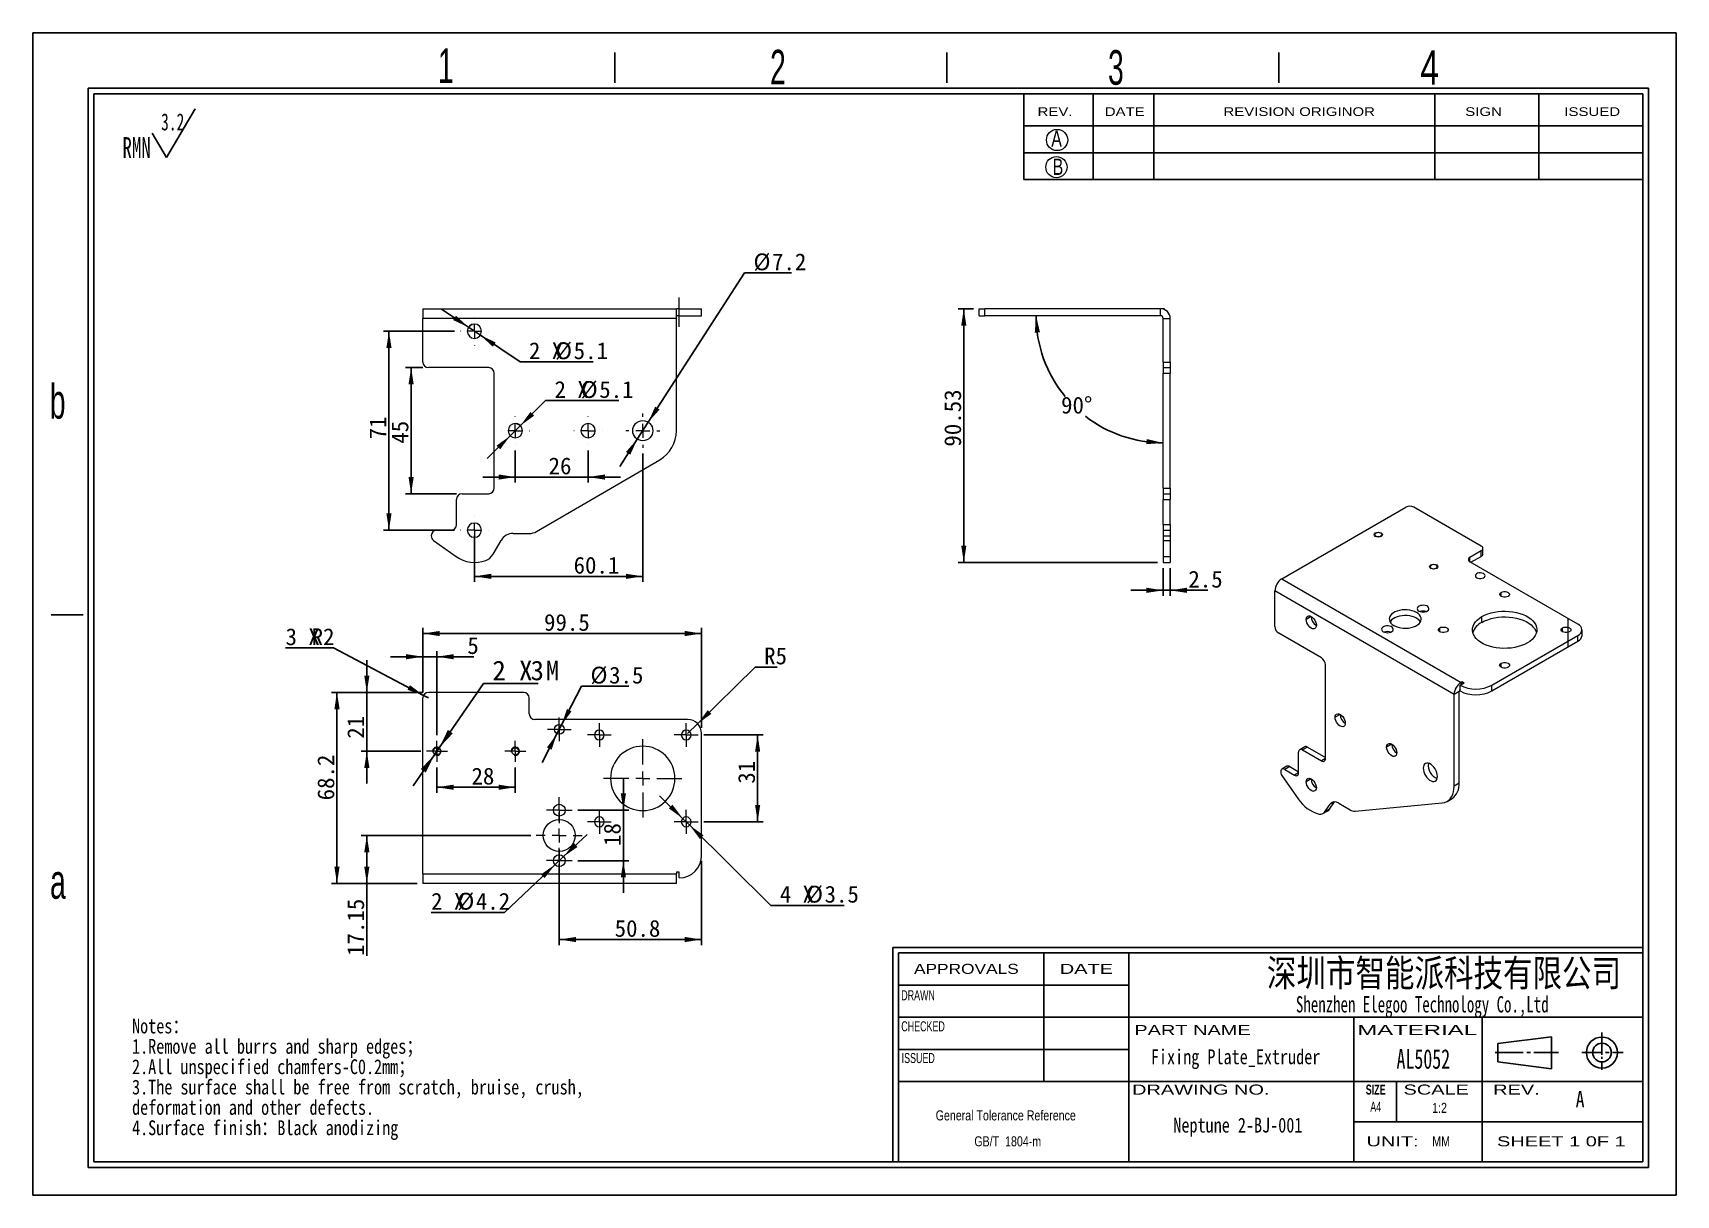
# Model space of a CAD drawing. Header units: millimetres. Extents: x 2 to 295, y 1 to 209.
import ezdxf

# ---------------------------------------------------------------- set-up
doc = ezdxf.new("R2010")
doc.units = ezdxf.units.MM
doc.linetypes.add('CENTER', pattern=[10.16, 6.35, -1.27, 1.27, -1.27])
doc.linetypes.add('CENTERX2', pattern=[20.32, 12.7, -2.54, 2.54, -2.54])
doc.layers.add('DIM', color=5, linetype='Continuous')
doc.layers.add('SLD-0', color=179, linetype='Continuous')
doc.layers.add('中心线', color=1, linetype='CENTER', lineweight=15)
doc.styles.add('SLDTEXTSTYLE0', font='SIMSUN.TTC', dxfattribs={"width": 0.67})
doc.styles.add('SLDTEXTSTYLE1', font='ARIAL.TTF', dxfattribs={"width": 0.7584})
doc.styles.add('SLDTEXTSTYLE10', font='ARIAL.TTF', dxfattribs={"width": 1.2324})
doc.styles.add('SLDTEXTSTYLE11', font='ARIAL.TTF', dxfattribs={"width": 1.7064})
doc.styles.add('SLDTEXTSTYLE12', font='SIMSUN.TTC', dxfattribs={"width": 0.8, "bigfont": 'bigfont'})
doc.styles.add('SLDTEXTSTYLE13', font='SIMKAI.TTF', dxfattribs={"width": 0.67})
doc.styles.add('SLDTEXTSTYLE14', font='SIMSUN.TTC')
doc.styles.add('SLDTEXTSTYLE2', font='SIMSUN.TTC', dxfattribs={"width": 0.8})
doc.styles.add('SLDTEXTSTYLE3', font='SIMSUN.TTC', dxfattribs={"width": 0.8, "bigfont": 'bigfont'})
doc.styles.add('SLDTEXTSTYLE4', font='SIMSUN.TTC', dxfattribs={"width": 0.8})
doc.styles.add('SLDTEXTSTYLE5', font='ARIAL.TTF', dxfattribs={"width": 0.63516})
doc.styles.add('SLDTEXTSTYLE6', font='GOTHIC.TTF', dxfattribs={"width": 0.7304})
doc.styles.add('SLDTEXTSTYLE7', font='GOTHIC.TTF', dxfattribs={"width": 0.61171})
doc.styles.add('SLDTEXTSTYLE8', font='ARIALBD.TTF', dxfattribs={"width": 0.63516})
doc.styles.add('SLDTEXTSTYLE9', font='ARIAL.TTF', dxfattribs={"width": 1.422})
doc.dimstyles.new('SLDDIMSTYLE0', dxfattribs={"dimtxt": 3, "dimasz": 3.5, "dimexe": 0, "dimexo": 0.0625, "dimgap": 0.75, "dimtad": 2, "dimlfac": 2, "dimrnd": 1e-09, "dimzin": 12, "dimdsep": 46, "dimtxsty": 'SLDTEXTSTYLE0', "dimsah": 1, "dimcen": 0.09, "dimadec": 0, "dimazin": 3, "dimtfac": 1, "dimtofl": 0, "dimtmove": 0, "dimatfit": 3, "dimfxl": 0, "dimfrac": 2, "dimtolj": 1, "dimtzin": 12, "dimarcsym": 0})
doc.dimstyles.new('SLDDIMSTYLE1', dxfattribs={"dimtxt": 3, "dimasz": 3.5, "dimexe": 0, "dimexo": 0.0625, "dimgap": 0.75, "dimtad": 0, "dimtih": 1, "dimtoh": 1, "dimlfac": 2, "dimrnd": 1e-09, "dimzin": 12, "dimdsep": 46, "dimtxsty": 'SLDTEXTSTYLE0', "dimsah": 1, "dimcen": 0, "dimadec": 0, "dimazin": 3, "dimtfac": 1, "dimtmove": 0, "dimatfit": 3, "dimfxl": 0, "dimfrac": 2, "dimtolj": 1, "dimtzin": 12, "dimarcsym": 0})
doc.dimstyles.new('SLDDIMSTYLE2', dxfattribs={"dimtxt": 3, "dimasz": 3.5, "dimexe": 0, "dimexo": 0.0625, "dimgap": 0.75, "dimtad": 0, "dimtih": 1, "dimtoh": 1, "dimlfac": 2, "dimrnd": 1e-09, "dimzin": 12, "dimdsep": 46, "dimtxsty": 'SLDTEXTSTYLE0', "dimsah": 1, "dimcen": 0, "dimadec": 0, "dimazin": 3, "dimtfac": 1, "dimtmove": 0, "dimatfit": 3, "dimfxl": 0, "dimfrac": 2, "dimtolj": 1, "dimtzin": 12, "dimarcsym": 0})
doc.dimstyles.new('SLDDIMSTYLE3', dxfattribs={"dimtxt": 3, "dimasz": 3.5, "dimexe": 0, "dimexo": 0.0625, "dimgap": 0.75, "dimtad": 2, "dimlfac": 2, "dimrnd": 1e-09, "dimzin": 12, "dimdsep": 46, "dimtxsty": 'SLDTEXTSTYLE0', "dimsah": 1, "dimcen": 0.09, "dimadec": 0, "dimazin": 3, "dimtfac": 1, "dimtmove": 0, "dimatfit": 0, "dimfxl": 0, "dimfrac": 2, "dimtolj": 1, "dimtzin": 12, "dimarcsym": 0})
doc.dimstyles.new('SLDDIMSTYLE4', dxfattribs={"dimtxt": 3, "dimasz": 3.5, "dimexe": 0, "dimexo": 0.0625, "dimgap": 0.75, "dimtad": 0, "dimtih": 1, "dimtoh": 1, "dimlfac": 2, "dimrnd": 1e-09, "dimzin": 12, "dimdsep": 46, "dimtxsty": 'SLDTEXTSTYLE0', "dimsah": 1, "dimcen": 0, "dimadec": 0, "dimazin": 3, "dimtfac": 1, "dimtmove": 0, "dimatfit": 3, "dimfxl": 0, "dimfrac": 2, "dimtolj": 1, "dimtzin": 12, "dimarcsym": 0})
doc.dimstyles.new('SLDDIMSTYLE5', dxfattribs={"dimtxt": 3, "dimasz": 3.5, "dimexe": 0, "dimexo": 0.0625, "dimgap": 0.75, "dimtad": 0, "dimtih": 1, "dimtoh": 1, "dimlfac": 2, "dimrnd": 1e-09, "dimzin": 12, "dimdsep": 46, "dimtxsty": 'SLDTEXTSTYLE0', "dimsah": 1, "dimcen": 0, "dimadec": 0, "dimazin": 3, "dimtfac": 1, "dimtofl": 0, "dimtmove": 0, "dimatfit": 3, "dimfxl": 0, "dimfrac": 2, "dimtolj": 1, "dimtzin": 12, "dimarcsym": 0})
doc.dimstyles.new('SLDDIMSTYLE6', dxfattribs={"dimtxt": 3.5, "dimasz": 3.5, "dimexe": 0, "dimexo": 0.0625, "dimgap": 0.875, "dimtad": 0, "dimtih": 1, "dimtoh": 1, "dimlfac": 2, "dimrnd": 1e-09, "dimzin": 12, "dimdsep": 46, "dimtxsty": 'SLDTEXTSTYLE0', "dimsah": 1, "dimcen": 0, "dimadec": 0, "dimazin": 3, "dimtfac": 1, "dimtmove": 0, "dimatfit": 3, "dimfxl": 0, "dimfrac": 2, "dimtolj": 1, "dimtzin": 12, "dimarcsym": 0})
doc.dimstyles.new('SLDDIMSTYLE7', dxfattribs={"dimtxt": 3, "dimasz": 3.5, "dimexe": 0, "dimexo": 0.0625, "dimgap": 0.75, "dimtad": 0, "dimtih": 1, "dimtoh": 1, "dimdec": 4, "dimlfac": 2, "dimzin": 12, "dimdsep": 46, "dimtxsty": 'SLDTEXTSTYLE0', "dimsah": 1, "dimcen": 0.09, "dimadec": 1, "dimazin": 3, "dimtfac": 1, "dimtdec": 1, "dimtofl": 0, "dimtmove": 0, "dimatfit": 3, "dimfxl": 0, "dimfrac": 2, "dimtolj": 1, "dimtzin": 12, "dimarcsym": 0})

msp = doc.modelspace()

# ---------------------------------------------------------------- texts
at = {"color": 7, "linetype": 'Continuous', "lineweight": 0, "insert": (245.198, 27.339633), "char_height": 3.5, "attachment_point": 1, "style": 'SLDTEXTSTYLE0'}
msp.add_mtext('AL5052', dxfattribs=at)
at = {"layer": 'SLD-0'}
for s, insert, char_height, attachment_point, style in [('1', (74.110982, 205.898823), 6.172023, 1, 'SLDTEXTSTYLE7'), ('2', (133.388063, 205.655201), 6.172023, 1, 'SLDTEXTSTYLE7'), ('3', (193.70665, 205.593142), 6.172023, 1, 'SLDTEXTSTYLE7'), ('4', (249.440535, 205.586949), 6.172023, 1, 'SLDTEXTSTYLE6'), ('A', (183.577843, 191.252153), 2.903437, 1, 'SLDTEXTSTYLE6'), ('B', (183.831894, 186.237153), 2.903437, 1, 'SLDTEXTSTYLE6'), ('b', (4.834643, 146.019415), 6.172023, 1, 'SLDTEXTSTYLE7'), ('a', (4.879794, 60.35108), 6.172023, 1, 'SLDTEXTSTYLE7'), ('\\M+1905B圳\\M+18E73\\M+19271\\M+1945C\\M+19468\\M+189C8\\M+18B5A\\M+1974C\\M+18CC0\\M+18CF6\\M+18E69', (253.675641, 43.337353), 4.82808041, 2, 'SLDTEXTSTYLE12'), ('Fixing Plate_Extruder', (216.486978, 27.298381), 2.64583333, 2, 'SLDTEXTSTYLE2'), ('A', (277.178351, 19.853707), 2.910417, 1, 'SLDTEXTSTYLE4'), ('Neptune 2-BJ-001', (216.885078, 15.104043), 2.64583333, 2, 'SLDTEXTSTYLE2')]:
    msp.add_mtext(s, dxfattribs=dict(at, insert=insert, char_height=char_height, attachment_point=attachment_point, style=style))
at = {"layer": 'SLD-0', "color": 179}
for s, insert, char_height, attachment_point, style in [('REV.', (181.128828, 195.400065), 1.5536332, 1, 'SLDTEXTSTYLE10'), ('DATE', (193.126471, 195.400065), 1.5536332, 1, 'SLDTEXTSTYLE10'), ('REVISION ORIGINOR', (214.308158, 195.400065), 1.55363318, 1, 'SLDTEXTSTYLE10'), ('SIGN', (257.466378, 195.400065), 1.5536332, 1, 'SLDTEXTSTYLE10'), ('ISSUED', (275.148131, 195.400065), 1.5536332, 1, 'SLDTEXTSTYLE10'), ('APPROVALS', (168.426559, 42.562703), 1.7926537, 2, 'SLDTEXTSTYLE10'), ('DATE', (189.849589, 42.562703), 1.7926537, 2, 'SLDTEXTSTYLE9'), ('DRAWN', (159.803638, 37.852864), 1.7926537, 2, 'SLDTEXTSTYLE5'), ('Shenzhen Elegoo Technology Co.,Ltd', (249.798303, 36.799625), 2.91041667, 2, 'SLDTEXTSTYLE13'), ('CHECKED', (160.695654, 32.314712), 1.7926537, 2, 'SLDTEXTSTYLE5'), ('PART NAME', (208.793944, 31.645427), 1.7926537, 2, 'SLDTEXTSTYLE9'), ('MATERIAL', (248.880158, 31.645427), 1.7926537, 2, 'SLDTEXTSTYLE11'), ('ISSUED', (159.836971, 26.654419), 1.7926537, 2, 'SLDTEXTSTYLE5'), ('DRAWING NO.', (210.267994, 21.021557), 1.79265367, 2, 'SLDTEXTSTYLE9'), ('SIZE', (241.478886, 21.021557), 1.7926537, 2, 'SLDTEXTSTYLE8'), ('SCALE', (252.288938, 21.021557), 1.7926537, 2, 'SLDTEXTSTYLE9'), ('REV.', (266.610152, 21.021557), 1.7926537, 2, 'SLDTEXTSTYLE9'), ('A4', (241.48981, 17.953131), 1.7926537, 2, 'SLDTEXTSTYLE5'), ('1:2', (252.88063, 17.760876), 1.7926537, 2, 'SLDTEXTSTYLE1'), ('UNIT:', (244.498695, 11.7907), 1.7926537, 2, 'SLDTEXTSTYLE9'), ('MM', (253.160862, 11.7907), 1.7926537, 2, 'SLDTEXTSTYLE1'), ('SHEET 1 0F 1', (274.619967, 11.7907), 1.79265367, 2, 'SLDTEXTSTYLE9')]:
    msp.add_mtext(s, dxfattribs=dict(at, insert=insert, char_height=char_height, attachment_point=attachment_point, style=style))

# ---------------------------------------------------------------- blocks, each defined once
blk = doc.blocks.new('SW_NOTE_0')
at = {"layer": 'SLD-0', "color": 0}
for q in [(12.98, 9.35), (5.31, 5.02)]:
    blk.add_line((7.87, 0.69), q, dxfattribs=at)
at = {"layer": 'SLD-0', "color": 0, "attachment_point": 1, "style": 'SLDTEXTSTYLE0'}
for s, insert, char_height in [('3.2', (6.9, 8.55), 3.032), ('RMN', (0, 4.31), 3.704)]:
    blk.add_mtext(s, dxfattribs=dict(at, insert=insert, char_height=char_height))
blk = doc.blocks.new('SW_NOTE_1')
at = {"layer": 'SLD-0', "color": 0, "char_height": 2.6458, "attachment_point": 1}
for s, insert, style in [('Notes\\M+18146', (0, 3.08), 'SLDTEXTSTYLE3'), ('1.Remove all burrs and sharp edges\\M+18147', (0, -0.55), 'SLDTEXTSTYLE3'), ('2.All unspecified chamfers-C0.2mm\\M+18147', (0, -4.19), 'SLDTEXTSTYLE3'), ('3.The surface shall be free from scratch, bruise, crush, ', (0, -7.82), 'SLDTEXTSTYLE4'), ('deformation and other defects.', (0, -11.45), 'SLDTEXTSTYLE4'), ('4.Surface finish\\M+18146Black anodizing', (0, -15.08), 'SLDTEXTSTYLE3')]:
    blk.add_mtext(s, dxfattribs=dict(at, insert=insert, style=style))
blk = doc.blocks.new('SW_NOTE_2')
at = {"layer": 'SLD-0', "color": 0, "char_height": 1.7927, "attachment_point": 2, "style": 'SLDTEXTSTYLE1'}
for s, insert in [('General Tolerance Reference ', (13.02, 2.31)), (' GB/T  1804-m', (13.11, -2.32))]:
    blk.add_mtext(s, dxfattribs=dict(at, insert=insert))
blk = doc.blocks.new('_D')
at = {"layer": 'DIM'}
for p, q in [((77.09, 155.44), (64.37, 155.44)), ((65.37, 155.44), (65.37, 119.94)), ((77.09, 119.94), (64.37, 119.94))]:
    blk.add_line(p, q, dxfattribs=at)
for points in [[(65.37, 155.44), (64.91, 152.44), (65.83, 152.44)], [(65.37, 119.94), (65.83, 122.94), (64.91, 122.94)]]:
    blk.add_solid(points, dxfattribs=at)
at = {"layer": 'DIM', "insert": (61.88, 136.14), "char_height": 3, "attachment_point": 1, "rotation": 90, "style": 'SLDTEXTSTYLE14'}
blk.add_mtext('71', dxfattribs=at)
blk = doc.blocks.new('_D_1')
at = {"layer": 'DIM'}
for p, q in [((71.42, 148.94), (68.32, 148.94)), ((69.32, 148.94), (69.32, 126.44)), ((77.42, 126.44), (68.32, 126.44))]:
    blk.add_line(p, q, dxfattribs=at)
for points in [[(69.32, 148.94), (68.86, 145.94), (69.79, 145.94)], [(69.32, 126.44), (69.79, 129.44), (68.86, 129.44)]]:
    blk.add_solid(points, dxfattribs=at)
at = {"layer": 'DIM', "insert": (65.83, 135.37), "char_height": 3, "attachment_point": 1, "rotation": 90, "style": 'SLDTEXTSTYLE14'}
blk.add_mtext('45', dxfattribs=at)
blk = doc.blocks.new('_D_2')
at = {"layer": 'DIM'}
for p, q in [((79.56, 156.15), (74.77, 159.37)), ((79.56, 156.15), (81.68, 154.73)), ((81.68, 154.73), (88.76, 149.97)), ((88.76, 149.97), (101.83, 149.97))]:
    blk.add_line(p, q, dxfattribs=at)
blk.add_arc((80.62, 155.44), 1.27, 107.9769, 141.8924, dxfattribs=at)
for points in [[(79.56, 156.15), (77.33, 158.21), (76.81, 157.44)], [(81.68, 154.73), (83.91, 152.67), (84.42, 153.44)]]:
    blk.add_solid(points, dxfattribs=at)
at = {"layer": 'DIM', "char_height": 3, "attachment_point": 1, "style": 'SLDTEXTSTYLE14'}
for s, insert in [('2 X ', (90.35, 153.46)), ('%%c', (95.01, 153.46)), ('5.1', (98.33, 153.46))]:
    blk.add_mtext(s, dxfattribs=dict(at, insert=insert))
blk = doc.blocks.new('_D_3')
at = {"layer": 'DIM'}
for p, q in [((88.82, 138.59), (93.33, 143.05)), ((93.33, 143.05), (106.4, 143.05)), ((87.01, 136.79), (88.82, 138.59)), ((87.01, 136.79), (82.91, 132.73))]:
    blk.add_line(p, q, dxfattribs=at)
blk.add_arc((87.92, 137.69), 1.27, 38.1076, 82.8385, dxfattribs=at)
for points in [[(88.82, 138.59), (91.28, 140.37), (90.63, 141.03)], [(87.01, 136.79), (84.56, 135.01), (85.21, 134.36)]]:
    blk.add_solid(points, dxfattribs=at)
at = {"layer": 'DIM', "char_height": 3, "attachment_point": 1, "style": 'SLDTEXTSTYLE14'}
for s, insert in [('%%c', (99.58, 146.54)), ('2 X ', (94.92, 146.54)), ('5.1', (102.9, 146.54))]:
    blk.add_mtext(s, dxfattribs=dict(at, insert=insert))
blk = doc.blocks.new('_D_4')
at = {"layer": 'DIM'}
for p, q in [((87.92, 134.17), (87.92, 128.42)), ((100.92, 134.17), (100.92, 128.42)), ((87.92, 129.42), (82.15, 129.42)), ((87.92, 129.42), (100.92, 129.42)), ((100.92, 129.42), (106.69, 129.42))]:
    blk.add_line(p, q, dxfattribs=at)
for points in [[(87.92, 129.42), (84.92, 129.88), (84.92, 128.96)], [(100.92, 129.42), (103.92, 128.96), (103.92, 129.88)]]:
    blk.add_solid(points, dxfattribs=at)
at = {"layer": 'DIM', "insert": (93.86, 132.91), "char_height": 3, "attachment_point": 1, "style": 'SLDTEXTSTYLE14'}
blk.add_mtext('26', dxfattribs=at)
blk = doc.blocks.new('_D_5')
at = {"layer": 'DIM'}
for p, q in [((111.64, 139.2), (128.84, 165.83)), ((128.84, 165.83), (137.24, 165.83)), ((109.69, 136.18), (111.64, 139.2)), ((109.69, 136.18), (106.56, 131.33))]:
    blk.add_line(p, q, dxfattribs=at)
for points in [[(111.64, 139.2), (113.66, 141.47), (112.88, 141.97)], [(109.69, 136.18), (107.68, 133.91), (108.45, 133.41)]]:
    blk.add_solid(points, dxfattribs=at)
at = {"layer": 'DIM', "char_height": 3, "attachment_point": 1, "style": 'SLDTEXTSTYLE14'}
for s, insert in [('%%c', (130.43, 169.32)), ('7.2', (133.74, 169.32))]:
    blk.add_mtext(s, dxfattribs=dict(at, insert=insert))
blk = doc.blocks.new('_D_6')
at = {"layer": 'DIM', "color": 5}
for p, q in [((110.67, 133.64), (110.67, 110.7)), ((80.62, 118.94), (80.62, 110.7)), ((80.62, 111.7), (110.67, 111.7))]:
    blk.add_line(p, q, dxfattribs=at)
for points in [[(80.62, 111.7), (83.62, 111.24), (83.62, 112.16)], [(110.67, 111.7), (107.67, 112.16), (107.67, 111.24)]]:
    blk.add_solid(points, dxfattribs=at)
at = {"layer": 'DIM', "color": 5, "insert": (98.32, 115.19), "char_height": 3, "attachment_point": 1, "style": 'SLDTEXTSTYLE14'}
blk.add_mtext('60.1', dxfattribs=at)
blk = doc.blocks.new('SW_CENTERMARKSYMBOL_0')
at = {"layer": '中心线', "color": 0}
for p, q in [((-2.5, 0), (-2.525, 0)), ((0, 0), (-1.25, 0)), ((0, 2.5), (0, 2.525)), ((0, 0), (0, 1.25)), ((0, 0), (0, -1.25)), ((0, 0), (1.25, 0)), ((2.5, 0), (2.525, 0)), ((0, -2.5), (0, -2.525))]:
    blk.add_line(p, q, dxfattribs=at)
blk = doc.blocks.new('SW_CENTERMARKSYMBOL_1')
at = {"layer": '中心线', "color": 0}
for p, q in [((-2.5, 0), (-2.525, 0)), ((0, 0), (-1.25, 0)), ((0, 2.5), (0, 2.525)), ((0, 0), (0, 1.25)), ((0, 0), (0, -1.25)), ((0, 0), (1.25, 0)), ((2.5, 0), (2.525, 0)), ((0, -2.5), (0, -2.525))]:
    blk.add_line(p, q, dxfattribs=at)
blk = doc.blocks.new('SW_CENTERMARKSYMBOL_2')
at = {"layer": '中心线', "color": 0}
for p, q in [((-2.5, 0), (-2.525, 0)), ((0, 0), (-1.25, 0)), ((0, 2.5), (0, 2.525)), ((0, 0), (0, 1.25)), ((0, 0), (0, -1.25)), ((0, 0), (1.25, 0)), ((2.5, 0), (2.525, 0)), ((0, -2.5), (0, -2.525))]:
    blk.add_line(p, q, dxfattribs=at)
blk = doc.blocks.new('SW_CENTERMARKSYMBOL_3')
at = {"layer": '中心线', "color": 0}
for p, q in [((-2.5, 0), (-2.525, 0)), ((0, 0), (-1.25, 0)), ((0, 2.5), (0, 2.525)), ((0, 0), (0, 1.25)), ((0, 0), (0, -1.25)), ((0, 0), (1.25, 0)), ((2.5, 0), (2.525, 0)), ((0, -2.5), (0, -2.525))]:
    blk.add_line(p, q, dxfattribs=at)
blk = doc.blocks.new('SW_CENTERMARKSYMBOL_4')
at = {"layer": '中心线', "color": 0}
for p, q in [((0, 2.5), (0, 3.05)), ((-2.5, 0), (-3.05, 0)), ((0, 0), (-1.25, 0)), ((0, 0), (0, 1.25)), ((0, 0), (0, -1.25)), ((0, 0), (1.25, 0)), ((2.5, 0), (3.05, 0)), ((0, -2.5), (0, -3.05))]:
    blk.add_line(p, q, dxfattribs=at)
blk = doc.blocks.new('_D_7')
at = {"layer": 'DIM'}
for p, q in [((71.42, 91), (71.42, 102.5)), ((71.42, 101.5), (121.17, 101.5)), ((121.17, 84.65), (121.17, 102.5))]:
    blk.add_line(p, q, dxfattribs=at)
for points in [[(71.42, 101.5), (74.42, 101.04), (74.42, 101.96)], [(121.17, 101.5), (118.17, 101.96), (118.17, 101.04)]]:
    blk.add_solid(points, dxfattribs=at)
at = {"layer": 'DIM', "insert": (93.05, 104.99), "char_height": 3, "attachment_point": 1, "style": 'SLDTEXTSTYLE14'}
blk.add_mtext('99.5', dxfattribs=at)
blk = doc.blocks.new('_D_8')
at = {"layer": 'DIM'}
for p, q in [((73.92, 77.62), (73.92, 73.07)), ((87.92, 77.62), (87.92, 73.07)), ((73.92, 74.07), (87.92, 74.07))]:
    blk.add_line(p, q, dxfattribs=at)
for points in [[(73.92, 74.07), (76.92, 73.61), (76.92, 74.53)], [(87.92, 74.07), (84.92, 74.53), (84.92, 73.61)]]:
    blk.add_solid(points, dxfattribs=at)
at = {"layer": 'DIM', "insert": (80.1, 77.56), "char_height": 3, "attachment_point": 1, "style": 'SLDTEXTSTYLE14'}
blk.add_mtext('28', dxfattribs=at)
blk = doc.blocks.new('_D_9')
at = {"layer": 'DIM'}
for p, q in [((71.42, 97.36), (65.65, 97.36)), ((71.42, 91), (71.42, 98.36)), ((71.42, 97.36), (73.92, 97.36)), ((73.92, 83.37), (73.92, 98.36)), ((73.92, 97.36), (80.52, 97.36))]:
    blk.add_line(p, q, dxfattribs=at)
for points in [[(71.42, 97.36), (68.42, 97.82), (68.42, 96.9)], [(73.92, 97.36), (76.92, 96.9), (76.92, 97.82)]]:
    blk.add_solid(points, dxfattribs=at)
at = {"layer": 'DIM', "insert": (79.36, 100.85), "char_height": 3, "attachment_point": 1, "style": 'SLDTEXTSTYLE14'}
blk.add_mtext('5', dxfattribs=at)
blk = doc.blocks.new('_D_10')
at = {"layer": 'DIM'}
for p, q in [((96.53, 61.69), (100.73, 65.65)), ((96.53, 61.69), (95, 60.25)), ((95, 60.25), (85.97, 51.74)), ((85.97, 51.74), (72.89, 51.74))]:
    blk.add_line(p, q, dxfattribs=at)
for points in [[(96.53, 61.69), (99.03, 63.42), (98.4, 64.09)], [(95, 60.25), (92.5, 58.53), (93.14, 57.86)]]:
    blk.add_solid(points, dxfattribs=at)
at = {"layer": 'DIM', "char_height": 3, "attachment_point": 1, "style": 'SLDTEXTSTYLE14'}
for s, insert in [('2 X ', (72.89, 55.23)), ('%%c', (77.56, 55.23)), ('4.2', (80.88, 55.23))]:
    blk.add_mtext(s, dxfattribs=dict(at, insert=insert))
blk = doc.blocks.new('_D_11')
at = {"layer": 'DIM'}
for p, q in [((96.17, 85.18), (99.76, 92.09)), ((99.76, 92.09), (108.16, 92.09)), ((95.36, 83.62), (96.17, 85.18)), ((95.36, 83.62), (92.71, 78.5))]:
    blk.add_line(p, q, dxfattribs=at)
for points in [[(96.17, 85.18), (97.96, 87.63), (97.14, 88.05)], [(95.36, 83.62), (93.57, 81.17), (94.39, 80.75)]]:
    blk.add_solid(points, dxfattribs=at)
at = {"layer": 'DIM', "char_height": 3, "attachment_point": 1, "style": 'SLDTEXTSTYLE14'}
for s, insert in [('%%c', (101.34, 95.58)), ('3.5', (104.66, 95.58))]:
    blk.add_mtext(s, dxfattribs=dict(at, insert=insert))
blk = doc.blocks.new('_D_12')
at = {"layer": 'DIM'}
for p, q in [((117.79, 68.51), (113.68, 72.56)), ((117.79, 68.51), (119.04, 67.29)), ((119.04, 67.29), (133.55, 53)), ((133.55, 53), (146.62, 53))]:
    blk.add_line(p, q, dxfattribs=at)
for points in [[(117.79, 68.51), (115.98, 70.95), (115.33, 70.29)], [(119.04, 67.29), (120.85, 64.85), (121.5, 65.51)]]:
    blk.add_solid(points, dxfattribs=at)
at = {"layer": 'DIM', "char_height": 3, "attachment_point": 1, "style": 'SLDTEXTSTYLE14'}
for s, insert in [('4 X ', (135.13, 56.49)), ('%%c', (139.8, 56.49)), ('3.5', (143.12, 56.49))]:
    blk.add_mtext(s, dxfattribs=dict(at, insert=insert))
blk = doc.blocks.new('_D_13')
at = {"layer": 'DIM'}
for p, q in [((121.54, 83.4), (132.17, 83.4)), ((131.17, 83.4), (131.17, 67.9)), ((121.54, 67.9), (132.17, 67.9))]:
    blk.add_line(p, q, dxfattribs=at)
for points in [[(131.17, 83.4), (130.71, 80.4), (131.63, 80.4)], [(131.17, 67.9), (131.63, 70.9), (130.71, 70.9)]]:
    blk.add_solid(points, dxfattribs=at)
at = {"layer": 'DIM', "insert": (127.68, 74.7), "char_height": 3, "attachment_point": 1, "rotation": 90, "style": 'SLDTEXTSTYLE14'}
blk.add_mtext('31', dxfattribs=at)
blk = doc.blocks.new('_D_14')
at = {"layer": 'DIM'}
for p, q in [((61.42, 91), (61.42, 96.77)), ((71.42, 91), (60.42, 91)), ((61.42, 91), (61.42, 80.5)), ((71.04, 80.5), (60.42, 80.5)), ((61.42, 80.5), (61.42, 74.73))]:
    blk.add_line(p, q, dxfattribs=at)
for points in [[(61.42, 91), (61.88, 94), (60.96, 94)], [(61.42, 80.5), (60.96, 77.5), (61.88, 77.5)]]:
    blk.add_solid(points, dxfattribs=at)
at = {"layer": 'DIM', "insert": (57.93, 82.73), "char_height": 3, "attachment_point": 1, "rotation": 90, "style": 'SLDTEXTSTYLE14'}
blk.add_mtext('21', dxfattribs=at)
blk = doc.blocks.new('_D_15')
at = {"layer": 'DIM'}
for p, q in [((55.49, 98.94), (46.91, 98.94)), ((71.53, 90.47), (55.49, 98.94)), ((72.42, 90), (71.53, 90.47))]:
    blk.add_line(p, q, dxfattribs=at)
blk.add_solid([(71.53, 90.47), (69.1, 92.28), (68.67, 91.46)], dxfattribs=at)
at = {"layer": 'DIM', "char_height": 3, "attachment_point": 1, "style": 'SLDTEXTSTYLE14'}
for s, insert in [('3 X ', (46.91, 102.43)), ('R2', (51.57, 102.43))]:
    blk.add_mtext(s, dxfattribs=dict(at, insert=insert))
blk = doc.blocks.new('_D_16')
at = {"layer": 'DIM'}
for p, q in [((120.45, 85.4), (130.74, 95.5)), ((130.74, 95.5), (134.66, 95.5)), ((118.67, 83.65), (120.45, 85.4))]:
    blk.add_line(p, q, dxfattribs=at)
blk.add_solid([(120.45, 85.4), (122.92, 87.17), (122.27, 87.83)], dxfattribs=at)
at = {"layer": 'DIM', "insert": (132.33, 99), "char_height": 3, "attachment_point": 1, "style": 'SLDTEXTSTYLE14'}
blk.add_mtext('R5', dxfattribs=at)
blk = doc.blocks.new('_D_17')
at = {"layer": 'DIM'}
for p, q in [((71.42, 91), (55.09, 91)), ((56.09, 56.9), (56.09, 91)), ((70.42, 56.9), (55.09, 56.9))]:
    blk.add_line(p, q, dxfattribs=at)
for points in [[(56.09, 91), (55.63, 88), (56.56, 88)], [(56.09, 56.9), (56.56, 59.9), (55.63, 59.9)]]:
    blk.add_solid(points, dxfattribs=at)
at = {"layer": 'DIM', "insert": (52.6, 71.73), "char_height": 3, "attachment_point": 1, "rotation": 90, "style": 'SLDTEXTSTYLE14'}
blk.add_mtext('68.2', dxfattribs=at)
blk = doc.blocks.new('_D_18')
at = {"layer": 'DIM'}
for p, q in [((95.77, 60.37), (95.77, 45.9)), ((121.17, 60.9), (121.17, 45.9)), ((95.77, 46.9), (121.17, 46.9))]:
    blk.add_line(p, q, dxfattribs=at)
for points in [[(95.77, 46.9), (98.77, 46.44), (98.77, 47.36)], [(121.17, 46.9), (118.17, 47.36), (118.17, 46.44)]]:
    blk.add_solid(points, dxfattribs=at)
at = {"layer": 'DIM', "insert": (105.65, 50.39), "char_height": 3, "attachment_point": 1, "style": 'SLDTEXTSTYLE14'}
blk.add_mtext('50.8', dxfattribs=at)
blk = doc.blocks.new('_D_19')
at = {"layer": 'DIM', "color": 5}
for p, q in [((90.67, 65.47), (60.42, 65.47)), ((61.42, 65.47), (61.42, 56.9)), ((70.42, 56.9), (60.42, 56.9)), ((61.42, 56.9), (61.42, 43.98))]:
    blk.add_line(p, q, dxfattribs=at)
for points in [[(61.42, 65.47), (60.96, 62.47), (61.88, 62.47)], [(61.42, 56.9), (61.88, 59.9), (60.96, 59.9)]]:
    blk.add_solid(points, dxfattribs=at)
at = {"layer": 'DIM', "color": 5, "insert": (57.93, 43.98), "char_height": 3, "attachment_point": 1, "rotation": 90, "style": 'SLDTEXTSTYLE14'}
blk.add_mtext('17.15', dxfattribs=at)
blk = doc.blocks.new('_D_20')
at = {"layer": 'DIM'}
for p, q in [((107.21, 69.97), (107.21, 75.74)), ((99.07, 69.97), (108.21, 69.97)), ((107.21, 69.97), (107.21, 60.97)), ((99.07, 60.97), (108.21, 60.97)), ((107.21, 60.97), (107.21, 55.21))]:
    blk.add_line(p, q, dxfattribs=at)
for points in [[(107.21, 69.97), (107.67, 72.97), (106.75, 72.97)], [(107.21, 60.97), (106.75, 57.97), (107.67, 57.97)]]:
    blk.add_solid(points, dxfattribs=at)
at = {"layer": 'DIM', "insert": (103.72, 63.59), "char_height": 3, "attachment_point": 1, "rotation": 90, "style": 'SLDTEXTSTYLE14'}
blk.add_mtext('18', dxfattribs=at)
blk = doc.blocks.new('_D_21')
at = {"layer": 'DIM'}
for p, q in [((74.34, 81.12), (82.26, 92.58)), ((82.26, 92.58), (92.01, 92.58)), ((73.49, 79.88), (69.67, 74.34)), ((73.49, 79.88), (74.34, 81.12))]:
    blk.add_line(p, q, dxfattribs=at)
for points in [[(74.34, 81.12), (76.77, 83.69), (75.89, 84.3)], [(73.49, 79.88), (71.06, 77.31), (71.95, 76.7)]]:
    blk.add_solid(points, dxfattribs=at)
at = {"layer": 'DIM', "char_height": 3.5, "attachment_point": 1, "style": 'SLDTEXTSTYLE14'}
for s, insert in [('2 X M', (83.84, 96.66)), ('3', (90.65, 96.66))]:
    blk.add_mtext(s, dxfattribs=dict(at, insert=insert))
blk = doc.blocks.new('SW_CENTERMARKSYMBOL_5')
at = {"layer": '中心线', "color": 0}
for p, q in [((-1.25, 0), (-1.875, 0)), ((0, 0), (-1.25, 0)), ((0, 1.25), (0, 1.875)), ((0, 0), (0, 1.25)), ((0, 0), (0, -1.25)), ((0, 0), (1.25, 0)), ((1.25, 0), (1.875, 0)), ((0, -1.25), (0, -1.875))]:
    blk.add_line(p, q, dxfattribs=at)
blk = doc.blocks.new('SW_CENTERMARKSYMBOL_6')
at = {"layer": '中心线', "color": 0}
for p, q in [((-1.25, 0), (-1.875, 0)), ((0, 0), (-1.25, 0)), ((0, 1.25), (0, 1.875)), ((0, 0), (0, 1.25)), ((0, 0), (0, -1.25)), ((0, 0), (1.25, 0)), ((1.25, 0), (1.875, 0)), ((0, -1.25), (0, -1.875))]:
    blk.add_line(p, q, dxfattribs=at)
blk = doc.blocks.new('SW_CENTERMARKSYMBOL_7')
at = {"layer": '中心线', "color": 0}
for p, q in [((0, 2.5), (0, 4.1)), ((-2.5, 0), (-4.1, 0)), ((0, 0), (-1.25, 0)), ((0, 0), (0, 1.25)), ((0, 0), (0, -1.25)), ((0, 0), (1.25, 0)), ((2.5, 0), (4.1, 0)), ((0, -2.5), (0, -4.1))]:
    blk.add_line(p, q, dxfattribs=at)
blk = doc.blocks.new('SW_CENTERMARKSYMBOL_8')
at = {"layer": '中心线', "color": 0}
for p, q in [((-1.25, 0), (-2.3, 0)), ((0, 0), (-1.25, 0)), ((0, 1.25), (0, 2.3)), ((0, 0), (0, 1.25)), ((0, 0), (0, -1.25)), ((0, 0), (1.25, 0)), ((1.25, 0), (2.3, 0)), ((0, -1.25), (0, -2.3))]:
    blk.add_line(p, q, dxfattribs=at)
blk = doc.blocks.new('SW_CENTERMARKSYMBOL_9')
at = {"layer": '中心线', "color": 0}
for p, q in [((-1.25, 0), (-2.3, 0)), ((0, 0), (-1.25, 0)), ((0, 1.25), (0, 2.3)), ((0, 0), (0, 1.25)), ((0, 0), (0, -1.25)), ((0, 0), (1.25, 0)), ((1.25, 0), (2.3, 0)), ((0, -1.25), (0, -2.3))]:
    blk.add_line(p, q, dxfattribs=at)
blk = doc.blocks.new('SW_CENTERMARKSYMBOL_10')
at = {"layer": '中心线', "color": 0}
for p, q in [((-1.25, 0), (-2.125, 0)), ((0, 0), (-1.25, 0)), ((0, 1.25), (0, 2.125)), ((0, 0), (0, 1.25)), ((0, 0), (0, -1.25)), ((0, 0), (1.25, 0)), ((1.25, 0), (2.125, 0)), ((0, -1.25), (0, -2.125))]:
    blk.add_line(p, q, dxfattribs=at)
blk = doc.blocks.new('SW_CENTERMARKSYMBOL_11')
at = {"layer": '中心线', "color": 0}
for p, q in [((0, 2.5), (0, 7)), ((-2.5, 0), (-7, 0)), ((0, 0), (-1.25, 0)), ((0, 0), (0, 1.25)), ((0, 0), (0, -1.25)), ((0, 0), (1.25, 0)), ((2.5, 0), (7, 0)), ((0, -2.5), (0, -7))]:
    blk.add_line(p, q, dxfattribs=at)
blk = doc.blocks.new('SW_CENTERMARKSYMBOL_12')
at = {"layer": '中心线', "color": 0}
for p, q in [((-1.25, 0), (-2.125, 0)), ((0, 0), (-1.25, 0)), ((0, 1.25), (0, 2.125)), ((0, 0), (0, 1.25)), ((0, 0), (0, -1.25)), ((0, 0), (1.25, 0)), ((1.25, 0), (2.125, 0)), ((0, -1.25), (0, -2.125))]:
    blk.add_line(p, q, dxfattribs=at)
blk = doc.blocks.new('SW_CENTERMARKSYMBOL_13')
at = {"layer": '中心线', "color": 0}
for p, q in [((-1.25, 0), (-2.125, 0)), ((0, 0), (-1.25, 0)), ((0, 1.25), (0, 2.125)), ((0, 0), (0, 1.25)), ((0, 0), (0, -1.25)), ((0, 0), (1.25, 0)), ((1.25, 0), (2.125, 0)), ((0, -1.25), (0, -2.125))]:
    blk.add_line(p, q, dxfattribs=at)
blk = doc.blocks.new('SW_CENTERMARKSYMBOL_14')
at = {"layer": '中心线', "color": 0}
for p, q in [((-1.25, 0), (-2.125, 0)), ((0, 0), (-1.25, 0)), ((0, 1.25), (0, 2.125)), ((0, 0), (0, 1.25)), ((0, 0), (0, -1.25)), ((0, 0), (1.25, 0)), ((1.25, 0), (2.125, 0)), ((0, -1.25), (0, -2.125))]:
    blk.add_line(p, q, dxfattribs=at)
blk = doc.blocks.new('SW_CENTERMARKSYMBOL_15')
at = {"layer": '中心线', "color": 0}
for p, q in [((-1.25, 0), (-2.125, 0)), ((0, 0), (-1.25, 0)), ((0, 1.25), (0, 2.125)), ((0, 0), (0, 1.25)), ((0, 0), (0, -1.25)), ((0, 0), (1.25, 0)), ((1.25, 0), (2.125, 0)), ((0, -1.25), (0, -2.125))]:
    blk.add_line(p, q, dxfattribs=at)
blk = doc.blocks.new('_D_22')
at = {"layer": 'DIM'}
for p, q in [((169.71, 159.46), (166.97, 159.46)), ((167.97, 114.19), (167.97, 159.46)), ((202.56, 114.19), (166.97, 114.19))]:
    blk.add_line(p, q, dxfattribs=at)
for points in [[(167.97, 159.46), (167.51, 156.46), (168.43, 156.46)], [(167.97, 114.19), (168.43, 117.19), (167.51, 117.19)]]:
    blk.add_solid(points, dxfattribs=at)
at = {"layer": 'DIM', "insert": (164.48, 134.85), "char_height": 3, "attachment_point": 1, "rotation": 90, "style": 'SLDTEXTSTYLE14'}
blk.add_mtext('90.53', dxfattribs=at)
blk = doc.blocks.new('_D_23')
at = {"layer": 'DIM'}
for p, q in [((203.56, 113.19), (203.56, 108.21)), ((204.81, 113.19), (204.81, 108.21)), ((203.56, 109.21), (197.79, 109.21)), ((203.56, 109.21), (204.81, 109.21)), ((204.81, 109.21), (211.55, 109.21))]:
    blk.add_line(p, q, dxfattribs=at)
for points in [[(203.56, 109.21), (200.56, 109.67), (200.56, 108.75)], [(204.81, 109.21), (207.81, 108.75), (207.81, 109.67)]]:
    blk.add_solid(points, dxfattribs=at)
at = {"layer": 'DIM', "insert": (208.05, 112.7), "char_height": 3, "attachment_point": 1, "style": 'SLDTEXTSTYLE14'}
blk.add_mtext('2.5', dxfattribs=at)
blk = doc.blocks.new('_D_24')
at = {"layer": 'DIM', "color": 5}
for start, end in [(180, 219.5479), (232.2394, 270)]:
    blk.add_arc((203.56, 158.21), 22.69, start, end, dxfattribs=at)
for points in [[(180.87, 158.21), (180.63, 155.18), (181.56, 155.25)], [(203.56, 135.51), (200.6, 136.2), (200.53, 135.28)]]:
    blk.add_solid(points, dxfattribs=at)
at = {"layer": 'DIM', "color": 5, "insert": (185.33, 143.75), "char_height": 3, "attachment_point": 1, "style": 'SLDTEXTSTYLE14'}
blk.add_mtext('90°', dxfattribs=at)

# ---------------------------------------------------------------- dimensions: what is measured, and where the dimension line sits
at = {"layer": 'DIM'}
for p1, p2, picture, middle in [((111.644429, 139.20399), (109.691333, 136.17985), '_D_5', (133.834282, 168.072431)), ((96.170766, 85.176402), (95.364996, 83.622944), '_D_11', (104.75238, 94.33492))]:
    dim = msp.add_diameter_dim_2p(p1=p1, p2=p2, dimstyle='SLDDIMSTYLE4', dxfattribs=at)
    dim.commit()
    dim.dimension.update_dxf_attribs({"geometry": picture, "text_midpoint": middle, "dimtype": 163})
for p1, p2, text, dimstyle, picture, middle in [((81.675954, 154.730509), (79.559808, 156.153331), '2 X <>', 'SLDDIMSTYLE1', '_D_2', (96.089914, 152.212919)), ((88.823667, 138.589237), (87.012095, 136.794604), '2 X <>', 'SLDDIMSTYLE2', '_D_3', (100.657129, 145.297045)), ((119.041177, 67.285567), (117.794585, 68.513779), '4 X <>', 'SLDDIMSTYLE1', '_D_12', (140.874467, 55.241338)), ((95.003517, 60.254779), (96.532245, 61.694567), '2 X <>', 'SLDDIMSTYLE4', '_D_10', (78.635753, 53.988073))]:
    dim = msp.add_diameter_dim_2p(p1=p1, p2=p2, text=text, dimstyle=dimstyle, dxfattribs=at)
    dim.commit()
    dim.dimension.update_dxf_attribs({"geometry": picture, "text_midpoint": middle, "dimtype": 163})
for base, p1, p2, dimstyle, picture, middle in [((167.969206, 159.455136), (203.560229, 114.19192), (170.710229, 159.455136), 'SLDDIMSTYLE0', '_D_22', (167.969206, 137.764336)), ((65.369098, 119.94192), (78.092881, 155.44192), (78.092881, 119.94192), 'SLDDIMSTYLE0', '_D', (65.369098, 137.305504)), ((69.324684, 126.44192), (72.417881, 148.94192), (78.417881, 126.44192), 'SLDDIMSTYLE0', '_D_1', (69.324684, 136.534081)), ((61.417881, 80.499673), (72.417881, 90.999673), (72.042881, 80.499673), 'SLDDIMSTYLE3', '_D_14', (61.417881, 83.900461)), ((56.09484, 90.999673), (71.417881, 56.899673), (72.417881, 90.999673), 'SLDDIMSTYLE0', '_D_17', (56.09484, 74.06717)), ((131.167881, 67.899673), (120.542881, 83.399673), (120.542881, 67.899673), 'SLDDIMSTYLE3', '_D_13', (131.167881, 75.862374)), ((107.207317, 60.974673), (98.067881, 69.974673), (98.067881, 60.974673), 'SLDDIMSTYLE3', '_D_20', (107.207317, 64.754023))]:
    dim = msp.add_linear_dim(base=base, p1=p1, p2=p2, angle=90, dimstyle=dimstyle, dxfattribs=at)
    dim.commit()
    dim.dimension.update_dxf_attribs({"geometry": picture, "text_midpoint": middle, "dimtype": 160})
at = {"layer": 'DIM', "color": 5}
dim = msp.add_angular_dim_2l(base=(182.203778, 150.527316), line1=((203.560229, 157.705136), (203.560229, 114.19192)), line2=((170.710229, 158.205136), (203.060229, 158.205136)), dimstyle='SLDDIMSTYLE7', dxfattribs=at)
dim.commit()
dim.dimension.update_dxf_attribs({"geometry": '_D_24', "text_midpoint": (187.662566, 142.009111), "dimtype": 162})
at = {"layer": 'DIM'}
for base, p1, p2, dimstyle, picture, middle in [((100.917881, 129.419737), (87.917881, 135.16692), (100.917881, 135.16692), 'SLDDIMSTYLE3', '_D_4', (95.024425, 129.419737)), ((204.810229, 109.212478), (203.560229, 114.19192), (204.810229, 114.19192), 'SLDDIMSTYLE3', '_D_23', (209.80489, 109.212478)), ((121.167881, 101.499673), (71.417881, 89.999673), (121.167881, 83.649673), 'SLDDIMSTYLE0', '_D_7', (95.384561, 101.499673)), ((73.917881, 97.358032), (71.417881, 89.999673), (73.917881, 82.374673), 'SLDDIMSTYLE3', '_D_9', (79.9403, 97.358032)), ((87.917881, 74.06717), (73.917881, 78.624673), (87.917881, 78.624673), 'SLDDIMSTYLE3', '_D_8', (81.26205, 74.06717)), ((121.167881, 46.899673), (95.767881, 61.374673), (121.167881, 61.899673), 'SLDDIMSTYLE0', '_D_18', (107.984632, 46.899673))]:
    dim = msp.add_linear_dim(base=base, p1=p1, p2=p2, dimstyle=dimstyle, dxfattribs=at)
    dim.commit()
    dim.dimension.update_dxf_attribs({"geometry": picture, "text_midpoint": middle, "dimtype": 160})
at = {"layer": 'DIM', "color": 5}
dim = msp.add_linear_dim(base=(110.667881, 111.70149), p1=(80.617881, 119.94192), p2=(110.667881, 134.64192), dimstyle='SLDDIMSTYLE0', dxfattribs=at)
dim.commit()
dim.dimension.update_dxf_attribs({"geometry": '_D_6', "text_midpoint": (100.657129, 111.70149), "dimtype": 160})
at = {"layer": 'DIM'}
dim = msp.add_radius_dim(center=(72.417881, 89.999673), mpoint=(71.533654, 90.46673), text='3 X <>', dimstyle='SLDDIMSTYLE5', dxfattribs=at)
dim.commit()
dim.dimension.update_dxf_attribs({"geometry": '_D_15', "text_midpoint": (50.406661, 100.684767), "dimtype": 164})
dim = msp.add_radius_dim(center=(118.667881, 83.649673), mpoint=(120.451494, 85.401451), dimstyle='SLDDIMSTYLE5', dxfattribs=at)
dim.commit()
dim.dimension.update_dxf_attribs({"geometry": '_D_16', "text_midpoint": (133.492225, 97.250244), "dimtype": 164})
dim = msp.add_diameter_dim_2p(p1=(74.343815, 81.11699), p2=(73.491947, 79.882356), text='2 X M<>', dimstyle='SLDDIMSTYLE6', override={"dimpost": '<>'}, dxfattribs=at)
dim.commit()
dim.dimension.update_dxf_attribs({"geometry": '_D_21', "text_midpoint": (87.927246, 94.621726), "dimtype": 163})
at = {"layer": 'DIM', "color": 5}
dim = msp.add_linear_dim(base=(61.417881, 56.899673), p1=(91.667881, 65.474673), p2=(71.417881, 56.899673), angle=90, dimstyle='SLDDIMSTYLE0', dxfattribs=at)
dim.commit()
dim.dimension.update_dxf_attribs({"geometry": '_D_19', "text_midpoint": (61.417881, 46.899673), "dimtype": 160})

# ---------------------------------------------------------------- linework, layer by layer
at = {"color": 7, "linetype": 'Continuous', "lineweight": 15}
for p, q in [((71.417881, 159.455137), (116.66788, 159.455137)), ((71.417881, 159.455137), (71.417881, 157.705137)), ((116.66788, 157.705137), (116.66788, 159.455137)), ((117.167881, 159.455137), (116.66788, 159.455137)), ((117.167881, 159.455137), (121.167882, 159.455137)), ((117.167881, 158.205136), (117.167881, 159.455137)), ((121.167882, 158.205136), (121.167882, 159.455137)), ((170.710229, 159.455137), (171.710231, 159.455137)), ((170.710229, 158.205136), (170.710229, 159.455137)), ((171.710231, 158.205136), (171.710231, 159.455137)), ((203.060229, 159.455137), (171.710231, 159.455137)), ((203.060229, 158.205136), (203.060229, 159.455137)), ((203.810229, 159.455137), (203.060229, 159.455137)), ((203.810229, 159.286275), (203.810229, 159.455137)), ((116.66788, 157.705137), (71.417881, 157.705137)), ((71.417881, 149.94192), (71.417881, 157.705137)), ((117.167881, 158.205136), (116.66788, 158.205136)), ((116.66788, 137.69192), (116.66788, 157.705137)), ((117.167881, 158.205136), (121.167882, 158.205136)), ((170.710229, 158.205136), (171.710231, 158.205136)), ((203.060229, 158.205136), (171.710231, 158.205136)), ((203.560229, 157.705137), (204.810229, 157.705137)), ((203.560229, 149.94192), (203.560229, 157.705137)), ((204.810229, 149.94192), (204.810229, 157.705137)), ((203.560229, 149.94192), (204.810229, 149.94192)), ((203.560229, 149.94192), (203.560229, 148.941921)), ((204.810229, 149.94192), (204.810229, 148.941921)), ((83.167881, 148.941921), (72.417881, 148.941921)), ((84.167881, 127.44192), (84.167881, 147.941921)), ((203.560229, 148.941921), (204.810229, 148.941921)), ((203.560229, 148.941921), (203.560229, 147.941921)), ((203.560229, 147.941921), (204.810229, 147.941921)), ((203.560229, 127.44192), (203.560229, 147.941921)), ((204.810229, 148.941921), (204.810229, 147.941921)), ((204.810229, 127.44192), (204.810229, 147.941921)), ((91.673775, 119.694614), (113.686042, 132.506296)), ((78.417881, 126.44192), (83.167881, 126.44192)), ((203.560229, 127.44192), (204.810229, 127.44192)), ((203.560229, 127.44192), (203.560229, 126.44192)), ((203.560229, 126.44192), (204.810229, 126.44192)), ((203.560229, 126.44192), (203.560229, 125.441921)), ((204.810229, 127.44192), (204.810229, 126.44192)), ((204.810229, 126.44192), (204.810229, 125.441921)), ((77.417881, 120.94192), (77.417881, 125.441921)), ((203.560229, 125.441921), (204.810229, 125.441921)), ((203.560229, 120.94192), (203.560229, 125.441921)), ((204.810229, 120.94192), (204.810229, 125.441921)), ((224.720504, 111.247431), (246.888301, 124.044627)), ((260.323331, 117.105159), (248.302516, 124.044628)), ((203.560229, 120.94192), (204.810229, 120.94192)), ((203.560229, 120.94192), (203.560229, 119.94192)), ((204.810229, 120.94192), (204.810229, 119.94192)), ((72.917881, 118.90513), (72.917881, 118.941919)), ((73.339475, 118.089381), (77.342047, 115.251364)), ((73.917881, 119.94192), (76.417881, 119.94192)), ((83.944554, 115.637935), (85.369082, 118.10529)), ((87.534145, 119.355291), (90.416207, 119.355291)), ((203.560229, 119.94192), (204.810229, 119.94192)), ((203.560229, 119.94192), (203.560229, 118.941919)), ((203.560229, 118.941919), (204.810229, 118.941919)), ((203.560229, 118.90513), (203.560229, 118.941919)), ((203.560229, 118.90513), (204.810229, 118.90513)), ((203.560229, 118.90513), (203.560229, 118.089381)), ((203.560229, 118.089381), (204.810229, 118.089381)), ((203.560229, 118.089381), (203.560229, 115.251364)), ((204.810229, 119.94192), (204.810229, 118.941919)), ((204.810229, 118.90513), (204.810229, 118.941919)), ((204.810229, 118.90513), (204.810229, 118.089381)), ((204.810229, 118.089381), (204.810229, 115.251364)), ((203.560229, 115.251364), (204.810229, 115.251364)), ((203.560229, 115.251364), (203.560229, 114.191921)), ((204.810229, 115.251364), (204.810229, 114.191921)), ((258.308075, 115.125369), (260.323329, 116.28875)), ((258.308075, 114.30896), (258.308075, 115.125369)), ((258.484997, 114.206827), (260.323329, 115.268074)), ((260.323329, 115.268074), (260.323329, 116.28875)), ((260.616224, 115.676279), (260.616224, 116.696955)), ((203.560229, 114.191921), (204.810229, 114.191921)), ((277.576736, 103.185401), (258.308077, 114.308961)), ((255.479649, 90.632895), (223.483068, 109.104128)), ((223.483068, 102.765144), (223.483068, 109.104128)), ((224.720504, 111.247431), (256.717086, 92.776198)), ((263.876541, 108.134874), (263.876541, 108.849232)), ((229.970772, 104.531357), (229.086889, 104.021102)), ((260.429399, 103.491387), (260.429399, 104.512064)), ((231.791573, 97.152206), (224.190174, 101.5404)), ((252.916387, 101.807712), (252.916387, 102.52207)), ((262.197164, 92.265942), (277.576736, 101.14438)), ((262.197164, 91.245265), (277.576736, 100.123703)), ((274.836696, 101.807711), (274.836696, 102.522069)), ((277.576736, 100.123703), (277.576736, 101.14438)), ((278.308969, 101.144215), (278.308969, 102.164892)), ((232.498679, 79.188374), (232.498679, 95.927461)), ((263.876542, 95.480549), (263.876542, 96.194907)), ((89.417881, 90.999673), (72.417881, 90.999673)), ((256.363532, 91.14315), (255.479649, 90.632895)), ((256.363532, 74.801541), (256.363532, 91.14315)), ((256.540309, 92.265942), (257.247416, 92.674146)), ((256.540309, 91.245266), (256.540309, 92.265942)), ((256.893862, 92.878249), (256.717086, 92.776198)), ((256.717086, 92.367994), (256.717086, 92.776198)), ((257.247416, 92.674146), (256.893862, 92.878249)), ((256.893862, 92.470044), (256.893862, 92.878249)), ((262.197164, 91.245265), (262.197164, 92.265942)), ((71.417881, 58.649673), (71.417881, 89.999671)), ((90.417881, 87.149671), (90.417881, 89.999671)), ((255.479649, 74.291286), (255.479649, 90.632895)), ((118.667881, 86.149673), (91.417881, 86.149673)), ((235.132652, 87.057868), (234.248769, 86.547613)), ((121.167882, 61.899672), (121.167882, 83.649672)), ((227.725708, 76.636236), (227.725708, 80.310671)), ((228.816739, 81.27877), (227.932856, 80.768515)), ((229.316698, 81.229262), (228.432815, 80.719007)), ((228.432815, 80.719007), (231.791573, 78.780037)), ((229.316698, 81.229262), (232.498679, 79.392343)), ((244.32504, 81.751215), (243.441156, 81.24096)), ((224.543728, 76.810033), (224.543728, 76.840073)), ((225.634759, 77.808172), (224.750875, 77.297918)), ((226.134718, 77.758664), (225.250835, 77.248409)), ((225.250835, 77.248409), (227.018602, 76.227899)), ((226.134718, 77.758664), (227.725708, 76.840205)), ((227.725708, 76.636103), (227.018602, 76.227899)), ((232.498679, 79.188241), (231.791573, 78.780037)), ((224.84184, 75.971844), (227.672086, 72.020621)), ((229.970772, 75.544157), (229.086889, 75.033903)), ((256.363532, 74.801541), (255.479649, 74.291286)), ((232.340763, 69.641102), (233.348056, 71.0743)), ((233.224646, 70.151357), (234.138046, 71.450961)), ((233.995352, 71.447976), (233.348056, 71.0743)), ((234.878987, 71.211189), (236.916913, 70.03472)), ((237.806148, 69.798447), (253.371171, 71.27421)), ((254.236765, 71.544217), (255.120648, 72.054472)), ((232.05973, 69.380444), (232.943613, 69.890699)), ((233.224646, 70.151357), (232.340763, 69.641102)), ((117.167881, 58.899673), (116.66788, 58.899673)), ((116.66788, 58.899673), (116.66788, 58.649673)), ((117.167881, 57.899673), (117.167881, 58.899673)), ((71.417881, 58.649673), (116.66788, 58.649673)), ((71.417881, 58.649673), (71.417881, 56.899674)), ((116.66788, 56.899674), (71.417881, 56.899674)), ((116.66788, 56.899674), (116.66788, 58.649673))]:
    msp.add_line(p, q, dxfattribs=at)
at = {"color": 7, "linetype": 'Continuous', "lineweight": 0, "flags": 128}
for points in [[(241.408224, 118.840026), (241.245645, 118.98049), (241.188554, 119.146179), (241.245645, 119.311868), (241.408224, 119.452332), (241.651542, 119.546187), (241.938554, 119.579145), (242.225567, 119.546187), (242.468884, 119.452332), (242.631464, 119.311868), (242.688554, 119.146179), (242.631464, 118.98049), (242.468884, 118.840026), (242.225567, 118.746171), (241.938554, 118.713213), (241.651542, 118.746171), (241.408224, 118.840026)], [(251.307719, 113.125169), (251.14514, 113.265633), (251.088049, 113.431322), (251.14514, 113.597011), (251.307719, 113.737475), (251.551037, 113.83133), (251.838049, 113.864288), (252.125062, 113.83133), (252.368379, 113.737475), (252.530959, 113.597011), (252.588049, 113.431322), (252.530959, 113.265633), (252.368379, 113.125169), (252.125062, 113.031314), (251.838049, 112.998356), (251.551037, 113.031314), (251.307719, 113.125169)]]:
    msp.add_lwpolyline(points, dxfattribs=at)
at = {"color": 7, "linetype": 'Continuous', "lineweight": 15, "flags": 128}
for points in [[(242.380497, 119.401307), (242.191006, 119.476242), (241.96742, 119.5066), (241.739934, 119.48828), (241.539276, 119.423759), (241.392541, 119.321749), (241.319547, 119.196027), (241.330156, 119.063573), (241.422931, 118.942275), (241.585344, 118.848516), (241.795461, 118.794959), (242.024901, 118.788834), (242.242683, 118.830973), (242.419389, 118.915681), (242.531154, 119.031519), (242.562888, 119.162843), (242.510302, 119.291917), (242.380497, 119.401307)], [(251.396106, 113.176195), (251.5856, 113.101261), (251.809186, 113.070904), (252.036668, 113.089222), (252.23733, 113.153744), (252.384064, 113.255754), (252.457056, 113.381475), (252.446447, 113.513929), (252.353673, 113.635226), (252.191259, 113.728986), (251.981143, 113.782543), (251.751702, 113.788668), (251.533922, 113.74653), (251.357216, 113.661823), (251.245448, 113.545983), (251.213718, 113.41466), (251.266304, 113.285587), (251.396106, 113.176195)], [(259.527835, 111.461739), (259.737694, 111.372326), (259.983881, 111.322596), (260.244523, 111.316966), (260.496458, 111.355937), (260.717305, 111.436044), (260.887437, 111.550174), (260.991738, 111.68818), (261.020943, 111.837804), (260.97245, 111.985749), (260.850579, 112.118872), (260.666148, 112.225341), (260.435547, 112.295697), (260.179272, 112.32369), (259.920086, 112.306831), (259.681026, 112.24662), (259.483328, 112.148404), (259.344561, 112.020913), (259.277056, 111.875473), (259.286808, 111.725008), (259.372954, 111.582886), (259.527835, 111.461739)], [(265.113977, 108.134875), (264.892502, 108.041982), (264.632141, 107.993146), (264.358382, 107.993146), (264.098018, 108.041982), (263.876541, 108.134875), (263.715629, 108.26273), (263.631034, 108.413035), (263.631034, 108.571073), (263.715629, 108.721376), (263.876541, 108.849232)], [(263.876541, 108.849232), (264.09802, 108.942125), (264.358381, 108.990961), (264.63214, 108.990961), (264.892504, 108.942125), (265.113977, 108.849232), (265.274893, 108.721377), (265.359488, 108.571072), (265.359488, 108.413034), (265.274893, 108.262731), (265.113977, 108.134875)], [(244.749304, 102.930274), (245.10849, 102.754654), (245.512848, 102.61556), (245.95135, 102.516783), (246.412034, 102.46102), (246.882333, 102.44979), (247.349422, 102.483401), (247.800556, 102.560936), (248.22343, 102.68028), (248.606511, 102.838176), (248.939347, 103.030319), (249.212862, 103.251466), (249.419593, 103.495586), (249.553901, 103.75602), (249.612123, 104.025664), (249.592672, 104.297163), (249.496077, 104.56311), (249.324972, 104.816252), (249.084028, 105.049683), (248.779812, 105.257037), (248.420627, 105.432656), (248.016268, 105.571751), (247.577767, 105.670527), (247.117082, 105.726291), (246.646781, 105.73752), (246.179694, 105.703908), (245.728561, 105.626374), (245.305686, 105.507031), (244.922605, 105.349134), (244.589769, 105.156992), (244.316254, 104.935844), (244.109524, 104.691724), (243.975215, 104.431289), (243.916992, 104.161646), (243.936444, 103.890147), (244.03304, 103.6242), (244.204143, 103.371059), (244.445089, 103.137627), (244.749304, 102.930274)], [(249.204075, 105.501959), (249.431924, 105.402214), (249.697935, 105.341656), (249.982387, 105.324775), (250.264179, 105.352823), (250.522413, 105.42372), (250.737938, 105.532207), (250.894766, 105.670241), (250.981271, 105.827582), (250.991035, 105.992561), (250.923331, 106.152942), (250.783184, 106.296833), (250.580987, 106.413559), (250.331735, 106.494463), (250.053917, 106.533548), (249.768133, 106.527911), (249.49558, 106.477974), (249.256475, 106.387438), (249.068547, 106.263019), (248.945738, 106.113943), (248.897152, 105.951268), (248.926392, 105.787058), (249.031296, 105.633492), (249.204075, 105.501959)], [(229.086889, 104.021102), (229.117609, 104.272821), (229.207675, 104.471918), (229.35095, 104.604825), (229.537669, 104.662482), (229.755109, 104.640962), (229.98845, 104.541731), (230.221791, 104.371552), (230.43923, 104.142022), (230.62595, 103.868783), (230.769225, 103.570455), (230.859292, 103.267369), (230.890011, 102.980182)], [(230.890011, 102.980182), (230.859292, 102.728461), (230.769225, 102.529364), (230.62595, 102.39646), (230.43923, 102.338801), (230.221791, 102.360321), (229.98845, 102.459552), (229.755109, 102.629731), (229.537669, 102.859261), (229.35095, 103.132501), (229.207675, 103.430828), (229.117609, 103.733913), (229.086889, 104.021102)], [(242.840115, 101.828122), (243.067962, 101.728377), (243.333974, 101.667819), (243.618426, 101.650938), (243.900217, 101.678986), (244.158452, 101.749884), (244.373977, 101.858371), (244.530805, 101.996405), (244.61731, 102.153745), (244.627073, 102.318724), (244.55937, 102.479106), (244.419223, 102.622996), (244.217026, 102.739722), (243.967775, 102.820627), (243.689955, 102.859711), (243.404173, 102.854075), (243.131619, 102.804137), (242.892514, 102.713601), (242.704586, 102.589183), (242.581776, 102.440106), (242.533191, 102.277431), (242.562432, 102.113222), (242.667334, 101.959655), (242.840115, 101.828122)], [(249.473985, 103.583316), (249.324972, 103.795576), (249.084028, 104.029007), (248.779812, 104.23636), (248.420627, 104.41198), (248.016268, 104.551075), (247.577767, 104.64985), (247.117082, 104.705614), (246.646781, 104.716843), (246.179694, 104.683231), (245.728561, 104.605697), (245.305686, 104.486354), (244.922605, 104.328458), (244.589769, 104.136316), (244.316254, 103.915168), (244.109524, 103.671047), (244.055131, 103.583316)], [(252.916387, 102.52207), (253.137863, 102.614962), (253.398226, 102.663798), (253.671985, 102.663798), (253.932347, 102.614962), (254.153824, 102.52207), (254.314736, 102.394213), (254.399333, 102.243909), (254.399333, 102.085871), (254.314736, 101.935568), (254.153824, 101.807713)], [(268.561125, 99.817718), (268.061616, 99.561098), (267.513876, 99.33969), (266.925317, 99.156489), (266.303894, 99.013971), (265.658012, 98.914064), (264.996406, 98.858118), (264.328023, 98.846891), (263.661903, 98.880534), (263.00705, 98.958593), (262.372325, 99.080011), (261.766307, 99.243147), (261.197196, 99.445794), (260.672683, 99.685213), (260.199867, 99.958164), (259.785137, 100.260958), (259.434103, 100.589499), (259.151513, 100.939346), (258.941188, 101.305765), (258.805972, 101.683803), (258.747693, 102.068346), (258.767141, 102.454196), (258.864053, 102.836132), (259.037116, 103.208992), (259.283991, 103.567732), (259.601339, 103.9075), (259.984871, 104.223704), (260.429399, 104.512064)], [(260.429399, 104.512064), (260.928907, 104.768685), (261.476645, 104.990091), (262.065205, 105.173293), (262.686628, 105.315811), (263.33251, 105.415718), (263.994116, 105.471664), (264.662499, 105.482891), (265.328619, 105.449248), (265.983471, 105.371188), (266.618197, 105.249771), (267.224213, 105.086634), (267.793325, 104.883987), (268.317837, 104.644568), (268.790654, 104.371617), (269.205384, 104.068823), (269.556417, 103.740282), (269.839009, 103.390436), (270.049333, 103.024016), (270.18455, 102.645978), (270.242829, 102.261435), (270.223381, 101.875586), (270.126469, 101.493649), (269.953406, 101.120789), (269.706531, 100.762049), (269.389181, 100.422281), (269.005653, 100.106079), (268.561125, 99.817718)], [(260.429399, 103.491387), (260.928907, 103.748008), (261.476645, 103.969414), (262.065205, 104.152616), (262.686628, 104.295134), (263.33251, 104.395042), (263.994116, 104.450987), (264.662499, 104.462214), (265.328619, 104.428571), (265.983471, 104.350512), (266.618197, 104.229094), (267.224213, 104.065958), (267.793325, 103.86331), (268.317837, 103.623892), (268.790654, 103.350941), (269.205384, 103.048146), (269.556417, 102.719605), (269.839009, 102.369759), (270.049333, 102.00334), (270.176898, 101.654552)], [(274.836696, 102.522069), (275.058175, 102.614963), (275.318537, 102.663798), (275.592296, 102.663798), (275.852659, 102.614963), (276.074132, 102.522069), (276.235046, 102.394215), (276.319643, 102.243909), (276.319643, 102.085871), (276.235046, 101.935569), (276.074132, 101.807712)], [(254.153824, 101.807713), (253.932347, 101.714819), (253.671986, 101.665983), (253.398226, 101.665982), (253.137865, 101.71482), (252.916387, 101.807713), (252.755476, 101.935568), (252.670878, 102.085871), (252.670879, 102.24391), (252.755474, 102.394213), (252.916387, 102.52207)], [(276.074132, 101.807712), (275.852656, 101.71482), (275.592296, 101.665983), (275.318537, 101.665983), (275.058172, 101.71482), (274.836696, 101.807712), (274.675784, 101.935568), (274.59119, 102.085871), (274.59119, 102.243909), (274.675784, 102.394213), (274.836696, 102.522069)], [(265.113979, 95.48055), (264.892501, 95.387657), (264.632141, 95.33882), (264.358381, 95.33882), (264.098018, 95.387658), (263.876542, 95.48055), (263.715631, 95.608406), (263.631034, 95.758708), (263.631035, 95.916747), (263.715629, 96.067051), (263.876542, 96.194907)], [(263.876542, 96.194907), (264.098018, 96.287799), (264.358382, 96.336635), (264.632141, 96.336635), (264.892502, 96.287799), (265.113979, 96.194907), (265.27489, 96.067051), (265.359488, 95.916747), (265.359488, 95.758709), (265.27489, 95.608406), (265.113979, 95.48055)], [(234.248769, 86.547613), (234.279489, 86.799332), (234.369555, 86.998429), (234.512829, 87.131335), (234.699549, 87.188993), (234.916989, 87.167473), (235.150329, 87.068242), (235.383671, 86.898063), (235.60111, 86.668532), (235.78783, 86.395293), (235.931104, 86.096966), (236.021171, 85.79388), (236.051891, 85.506692)], [(236.051891, 85.506692), (236.021171, 85.254973), (235.931104, 85.055876), (235.78783, 84.92297), (235.60111, 84.865312), (235.383671, 84.886832), (235.150329, 84.986063), (234.916989, 85.156242), (234.699549, 85.385773), (234.512829, 85.659012), (234.369555, 85.957339), (234.279489, 86.260425), (234.248769, 86.547613)], [(243.441156, 81.24096), (243.471876, 81.49268), (243.561943, 81.691776), (243.705218, 81.824682), (243.891937, 81.88234), (244.109376, 81.86082), (244.342718, 81.761589), (244.576059, 81.59141), (244.793499, 81.36188), (244.980217, 81.088641), (245.123493, 80.790313), (245.213559, 80.487228), (245.244279, 80.20004)], [(245.244279, 80.20004), (245.213559, 79.94832), (245.123493, 79.749223), (244.980217, 79.616318), (244.793499, 79.55866), (244.576059, 79.580179), (244.342718, 79.67941), (244.109376, 79.84959), (243.891937, 80.07912), (243.705218, 80.352359), (243.561943, 80.650687), (243.471876, 80.953772), (243.441156, 81.24096)], [(252.5098, 76.005743), (252.481989, 76.327382), (252.399763, 76.667077), (252.266718, 77.009983), (252.088674, 77.341109), (251.873404, 77.645988), (251.630322, 77.911293), (251.370052, 78.125428), (251.103966, 78.279036), (250.843693, 78.365404), (250.600614, 78.380754), (250.385344, 78.324421), (250.2073, 78.19886), (250.074255, 78.009564), (249.992029, 77.764805), (249.964218, 77.475277), (249.992029, 77.153639), (250.074255, 76.813943), (250.2073, 76.471038), (250.385344, 76.139912), (250.600614, 75.835032), (250.843693, 75.569729), (251.103966, 75.355593), (251.370052, 75.201984), (251.630322, 75.115618), (251.873404, 75.100266), (252.088674, 75.1566), (252.266718, 75.282161), (252.399763, 75.471456), (252.481989, 75.716216), (252.5098, 76.005743)], [(229.086889, 75.033903), (229.117609, 75.285623), (229.207675, 75.48472), (229.35095, 75.617625), (229.537669, 75.675283), (229.755109, 75.653764), (229.98845, 75.554533), (230.221791, 75.384354), (230.43923, 75.154823), (230.62595, 74.881583), (230.769225, 74.583256), (230.859292, 74.280171), (230.890011, 73.992982)], [(230.890011, 73.992982), (230.859292, 73.741263), (230.769225, 73.542166), (230.62595, 73.40926), (230.43923, 73.351603), (230.221791, 73.373122), (229.98845, 73.472353), (229.755109, 73.642532), (229.537669, 73.872063), (229.35095, 74.145302), (229.207675, 74.44363), (229.117609, 74.746715), (229.086889, 75.033903)], [(253.371171, 71.27421), (253.78111, 71.351151), (254.156873, 71.500489), (254.493413, 71.720217), (254.78621, 72.007382), (255.031328, 72.35813), (255.225477, 72.767746), (255.366047, 73.23073), (255.451152, 73.740861), (255.479649, 74.291286)]]:
    msp.add_lwpolyline(points, dxfattribs=at)
at = {"color": 7, "linetype": 'Continuous', "lineweight": 15}
for centre, radius in [((110.667881, 137.69192), 1.8), ((95.767881, 84.399673), 0.875), ((73.917881, 80.499673), 0.625), ((87.917881, 80.499673), 0.625), ((95.767881, 69.974673), 1.05), ((95.767881, 65.474673), 2.85), ((95.767881, 60.974673), 1.05)]:
    msp.add_circle(centre, radius, dxfattribs=at)
for centre, radius, start, end in [((203.060229, 157.705136), 1.75, 0, 90), ((80.617881, 155.44192), 1.275, 0, 180), ((203.060229, 157.705136), 0.5, 0, 90), ((80.617881, 155.44192), 1.275, 180, 0), ((72.417881, 149.94192), 1, 180, 270), ((83.167881, 147.94192), 1, 0, 90), ((87.917881, 137.69192), 1.275, 0, 180), ((100.917881, 137.69192), 1.275, 0, 180), ((87.917881, 137.69192), 1.275, 180, 0), ((100.917881, 137.69192), 1.275, 180, 0), ((110.667881, 137.69192), 6, 300.20045916, 0), ((78.417881, 125.44192), 1, 90, 180), ((83.167881, 127.44192), 1, 270, 0), ((247.595409, 122.67992), 1.53702, 62.60963145, 117.39043594), ((76.417881, 120.94192), 1, 270, 0), ((80.617881, 119.94192), 1.275, 0, 180), ((73.917881, 118.94192), 1, 90, 180), ((73.917881, 118.905131), 1, 180, 234.66149821), ((80.617881, 119.94192), 1.275, 180, 0), ((87.534145, 116.855291), 2.5, 90, 150), ((90.416207, 121.855291), 2.5, 270, 300.20045916), ((80.667881, 119.94192), 5.75, 234.66149821, 290.00081778), ((81.77949, 116.887935), 2.5, 290.00081778, 330), ((258.463003, 114.717165), 0.436615, 110.78352804, 249.21665683), ((260.168404, 116.696955), 0.436615, 290.78320004, 69.21661509), ((260.115765, 115.726186), 0.502941, 294.37464678, 354.30513017), ((226.169697, 108.981871), 2.689409, 122.60549183, 177.39450803), ((225.018281, 102.835004), 1.536802, 182.6054576, 237.39456758), ((231.89868, 104.604404), 1.929291, 182.16985522, 238.47248618), ((249.946538, 103.829662), 1.688466, 70.393983, 109.606017), ((261.835359, 100.625555), 3.192134, 116.13229872, 161.19464795), ((277.178597, 102.16489), 1.095425, 291.31261286, 68.68738714), ((243.582578, 100.155826), 1.688466, 70.393983, 109.606017), ((277.089531, 101.246231), 1.223698, 293.46205866, 355.21791355), ((230.963461, 95.857599), 1.536807, 2.60551533, 57.39448482), ((72.417881, 89.999673), 1, 90, 180), ((89.417881, 89.999673), 1, 0, 90), ((258.166278, 90.510637), 2.689409, 122.60549183, 177.39450803), ((257.131479, 91.107299), 0.768783, 140.26139173, 177.32718026), ((259.368737, 97.697319), 6.123712, 242.49143534, 297.50855696), ((259.368737, 96.676642), 6.123712, 242.49143534, 297.50855696), ((91.417881, 87.149673), 1, 180, 270), ((118.667881, 83.649673), 2.5, 0, 90), ((237.060557, 87.130914), 1.929288, 182.1698333, 238.4725146), ((102.917881, 83.399673), 0.875, 0, 180), ((102.917881, 83.399673), 0.875, 180, 0), ((118.417881, 83.399673), 0.875, 0, 180), ((118.417881, 83.399673), 0.875, 180, 0), ((110.667881, 75.649673), 5.75, 0, 180), ((228.156782, 80.380598), 0.436709, 50.79663964, 189.2140197), ((229.023779, 80.820383), 0.502975, 54.38225309, 114.30728266), ((246.252946, 81.824262), 1.92929, 182.16986419, 238.47250741), ((224.974802, 76.91), 0.436709, 50.79672162, 189.21404169), ((226.050925, 76.873978), 1.508553, 182.42939136, 216.72769918), ((225.841798, 77.349782), 0.502978, 54.38248697, 114.307051), ((227.294634, 76.566309), 0.436709, 230.79678949, 9.21400847), ((232.067605, 79.118447), 0.436709, 230.79678415, 9.2139676), ((253.338454, 77.953649), 2.476008, 170.70256173, 249.29204308), ((110.667881, 75.649673), 5.75, 180, 0), ((231.898678, 75.617205), 1.929289, 182.16987513, 238.4725146), ((253.286419, 74.539051), 3.088288, 306.43642803, 4.87576488), ((233.00469, 75.373134), 6.29889, 212.15684541, 255.37682936), ((234.183518, 70.35992), 1.099243, 50.75190606, 139.46717854), ((102.917881, 67.899673), 0.875, 0, 180), ((102.917881, 67.899673), 0.875, 180, 0), ((118.417881, 67.899673), 0.875, 0, 180), ((118.417881, 67.899673), 0.875, 180, 0), ((231.6006, 70.166927), 0.907928, 258.1700113, 324.60932654), ((232.507039, 70.64323), 0.87, 300.1198185, 325.57193931), ((237.736108, 71.326343), 1.529501, 237.61559922, 272.62462683), ((117.167881, 61.899673), 4, 270, 0)]:
    msp.add_arc(centre, radius, start, end, dxfattribs=at)
at = {"color": 7, "linetype": 'Continuous', "lineweight": 0}
for centre in [(73.917881, 80.499673), (87.917881, 80.499673)]:
    msp.add_arc(centre, 0.75, 255, 195, dxfattribs=at)
at = {"layer": 'SLD-0'}
for p, q in [((1.812043, 208.673741), (295.106559, 208.673741)), ((1.812043, 1.29378), (1.812043, 208.673741)), ((295.106559, 208.673741), (295.106559, 1.29378)), ((12.674821, 7.218922), (12.674821, 197.810981)), ((12.674821, 197.810981), (289.181417, 197.810981)), ((252.017419, 197.810981), (252.017419, 182.51367)), ((270.599418, 197.810981), (270.599418, 182.51367)), ((289.181417, 197.810981), (289.181417, 7.218922)), ((289.181417, 7.218922), (12.674821, 7.218922)), ((295.106559, 1.29378), (1.812043, 1.29378))]:
    msp.add_line(p, q, dxfattribs=at)
at = {"layer": 'SLD-0', "color": 6, "linetype": 'Continuous'}
for p, q in [((105.701039, 199.786029), (105.701039, 205.169493)), ((164.952456, 199.786029), (164.952456, 205.169493)), ((224.203874, 199.786029), (224.203874, 205.169493)), ((11.687298, 6.231398), (11.687298, 198.798505)), ((11.687298, 198.798505), (290.168941, 198.798505)), ((290.168941, 198.798505), (290.168941, 6.231398)), ((10.804562, 104.852698), (5.068071, 104.852698)), ((290.168941, 6.231398), (11.687298, 6.231398))]:
    msp.add_line(p, q, dxfattribs=at)
at = {"layer": 'SLD-0', "color": 179, "linetype": 'Continuous'}
for p, q in [((178.658812, 197.810981), (178.658812, 182.51367)), ((191.050193, 197.810981), (191.050193, 182.51367)), ((201.886311, 197.810981), (201.886311, 182.51367)), ((178.658812, 192.07449), (289.181417, 192.07449)), ((178.658812, 187.29408), (289.181417, 187.29408)), ((178.658812, 182.51367), (289.181417, 182.51367)), ((289.181417, 45.4622), (155.329943, 45.4622)), ((155.329943, 45.4622), (155.329943, 7.218922)), ((289.181417, 44.506118), (156.286025, 44.506118)), ((156.286025, 44.506118), (156.286025, 7.218922)), ((182.280757, 44.506118), (182.280757, 21.560151)), ((197.397549, 44.506118), (197.397549, 7.218922)), ((197.397549, 38.769627), (156.286025, 38.769627)), ((289.181417, 33.033135), (156.286025, 33.033135)), ((237.552991, 33.033135), (237.552991, 7.218922)), ((260.498958, 7.218922), (260.498958, 33.033135)), ((263.255197, 28.353835), (272.887949, 29.53819)), ((272.887949, 23.846065), (272.887949, 29.53819)), ((281.869323, 26.349536), (281.869323, 30.316329)), ((197.397549, 27.296643), (156.286025, 27.296643)), ((262.785614, 26.732777), (267.830118, 26.732777)), ((263.255197, 25.106425), (263.255197, 28.353835)), ((268.460681, 26.732777), (269.091244, 26.732777)), ((269.721807, 26.732777), (274.135748, 26.732777)), ((281.869323, 26.732777), (278.268384, 26.732777)), ((282.499886, 26.732777), (283.130449, 26.732777)), ((283.761012, 26.732777), (285.652701, 26.732777)), ((263.255197, 25.106425), (272.887949, 23.846065)), ((281.869323, 25.966294), (281.869323, 25.583053)), ((281.869323, 25.199812), (281.869323, 23.666846)), ((289.181417, 21.560151), (156.286025, 21.560151)), ((245.201647, 21.560151), (245.201647, 14.389537)), ((237.552991, 14.389537), (289.181417, 14.389537))]:
    msp.add_line(p, q, dxfattribs=at)
at = {"layer": 'SLD-0', "lineweight": 0}
for centre in [(184.622113, 189.563564), (184.499362, 184.714905)]:
    msp.add_circle(centre, 1.89438, dxfattribs=at)
at = {"layer": 'SLD-0', "color": 179, "linetype": 'Continuous'}
for radius in [2.771446, 1.668958]:
    msp.add_circle((281.869323, 26.732777), radius, dxfattribs=at)
at = {"layer": '中心线', "linetype": 'CENTERX2', "lineweight": 0}
for p, q in [((117.167881, 156.205136), (117.167881, 161.455136)), ((275.808969, 99.144214), (275.808969, 104.16489))]:
    msp.add_line(p, q, dxfattribs=at)

# ---------------------------------------------------------------- block references
at = {"layer": 'SLD-0'}
msp.add_blockref('SW_NOTE_0', (17.795001, 185.758846), dxfattribs=at)
at = {"layer": 'SLD-0', "color": 5}
msp.add_blockref('SW_NOTE_1', (19.51221, 29.717972), dxfattribs=at)
at = {"layer": 'SLD-0', "color": 179}
msp.add_blockref('SW_NOTE_2', (162.437883, 14.110869), dxfattribs=at)
at = {"layer": '中心线'}
for name, p in [('SW_CENTERMARKSYMBOL_0', (80.617881, 155.44192)), ('SW_CENTERMARKSYMBOL_2', (87.917881, 137.69192)), ('SW_CENTERMARKSYMBOL_3', (100.917881, 137.69192)), ('SW_CENTERMARKSYMBOL_4', (110.667881, 137.69192)), ('SW_CENTERMARKSYMBOL_1', (80.617881, 119.94192)), ('SW_CENTERMARKSYMBOL_10', (95.767881, 84.399673)), ('SW_CENTERMARKSYMBOL_12', (102.917881, 83.399673)), ('SW_CENTERMARKSYMBOL_13', (118.417881, 83.399673)), ('SW_CENTERMARKSYMBOL_5', (73.917881, 80.499673)), ('SW_CENTERMARKSYMBOL_6', (87.917881, 80.499673)), ('SW_CENTERMARKSYMBOL_11', (110.667881, 75.649673)), ('SW_CENTERMARKSYMBOL_9', (95.767881, 69.974673)), ('SW_CENTERMARKSYMBOL_7', (95.767881, 65.474673)), ('SW_CENTERMARKSYMBOL_15', (102.917881, 67.899673)), ('SW_CENTERMARKSYMBOL_14', (118.417881, 67.899673)), ('SW_CENTERMARKSYMBOL_8', (95.767881, 60.974673))]:
    msp.add_blockref(name, p, dxfattribs=at)

msp.set_redraw_order([(e.dxf.handle, doc.entitydb.next_handle()) for e in msp.query("TEXT MTEXT ATTDEF DIMENSION ARC_DIMENSION")])  # texts and dimensions are drawn at this point

doc.saveas('drawing.dxf')
